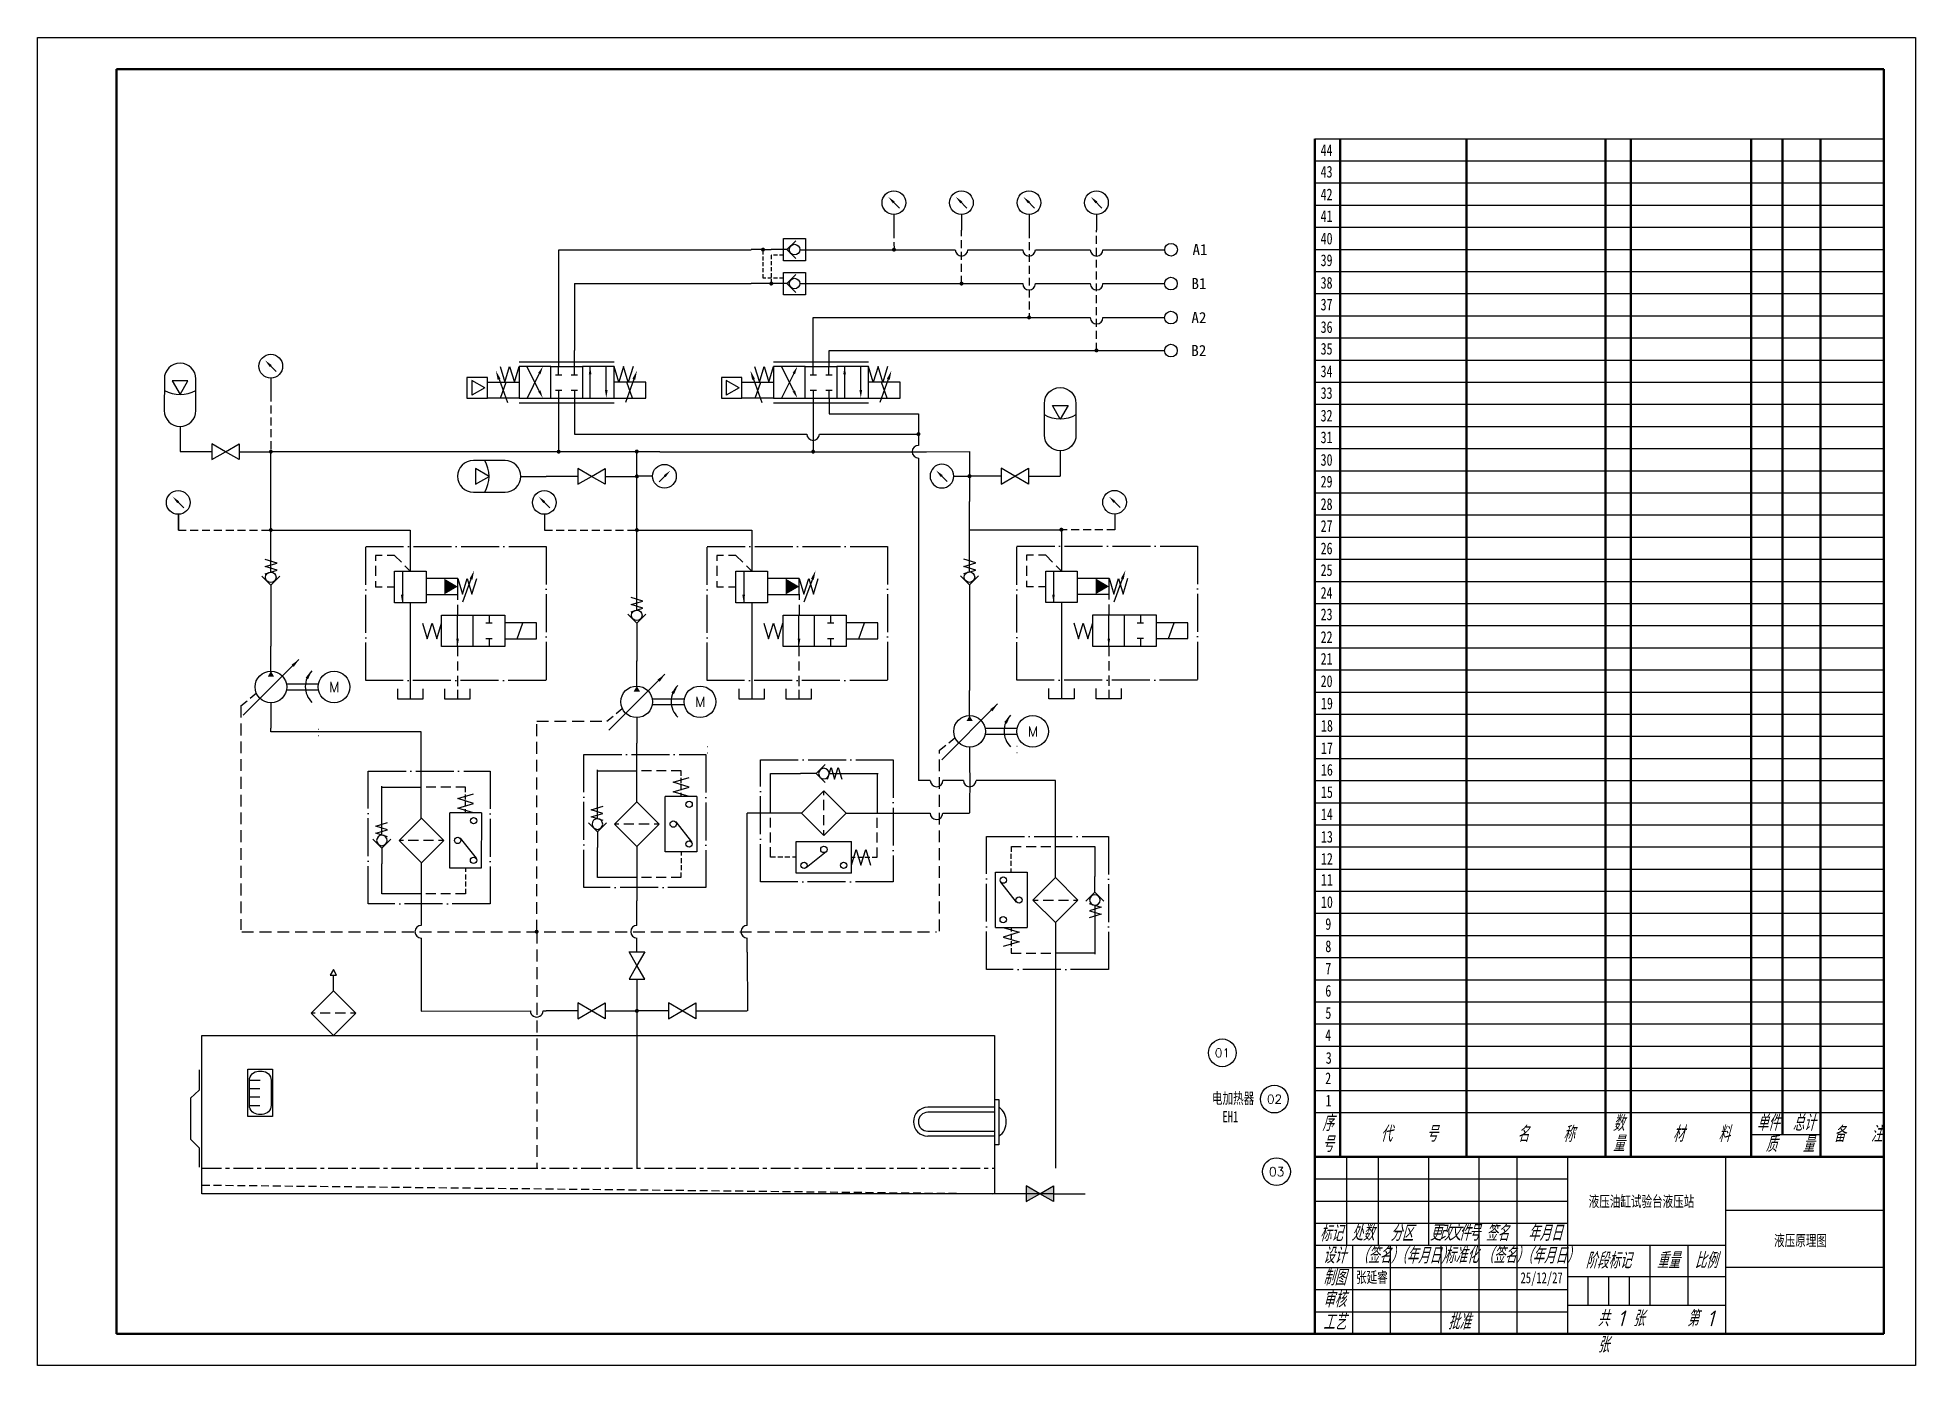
# Model space of a CAD drawing. Extents: x 245 to 8263, y -367 to 526.
# Drawn here: x 2641 to 3235, y 73 to 493 of the extents above; entities that cross this region are included whole.
import ezdxf
from ezdxf.enums import TextEntityAlignment as Align

# ---------------------------------------------------------------- set-up
doc = ezdxf.new("R2010")
doc.units = 0
doc.header["$LTSCALE"] = 5
doc.header["$MEASUREMENT"] = 0
for name, pattern in [('ACAD_ISO04W100', [30, 24, -3, 0, -3]), ('CENTER', [2, 1.25, -0.25, 0.25, -0.25]), ('HIDDEN', [0.375, 0.25, -0.125])]:
    doc.linetypes.add(name, pattern=pattern)
doc.layers.get('0').update_dxf_attribs({"linetype": 'CONTINUOUS'})
for name, color, linetype in [('11', 1, 'CONTINUOUS'), ('12', 2, 'CONTINUOUS'), ('16', 6, 'CONTINUOUS'), ('2细线层', 4, 'CONTINUOUS')]:
    doc.layers.add(name, color=color, linetype=linetype)
for name, color, linetype, lineweight in [('L7', 4, 'CONTINUOUS', 25), ('标注层', 7, 'CONTINUOUS', 25), ('符号 (ISO)', 7, 'CONTINUOUS', 25), ('粗实线', 7, 'CONTINUOUS', 50), ('细实线', 7, 'CONTINUOUS', 25)]:
    doc.layers.add(name, color=color, linetype=linetype, lineweight=lineweight)
doc.styles.add('GB 3.5', font='simfang.ttf', dxfattribs={"width": 0.7, "height": 3.5})
doc.styles.add('GB（5.0）', font='仿宋_GB2312.ttf', dxfattribs={"width": 0.75})
doc.styles.add('HZ', font='txt', dxfattribs={"bigfont": 'hztxt'})
doc.styles.get("Standard").update_dxf_attribs({"font": '仿宋_GB2312.ttf', "height": 3.5})
doc.styles.add('样式 1', font='gbeitc.shx', dxfattribs={"height": 18, "bigfont": 'gbcbig.shx'})

msp = doc.modelspace()

# ---------------------------------------------------------------- texts
at = {"layer": '11', "char_height": 3.5, "attachment_point": 1}
for s, insert in [('A1', (3006.5825, 427.6)), ('{\\fFangSong_GB2312|b1|i0|c134|p49;B1}', (3006.24, 416.874)), ('A2', (3006.24, 406.1075)), ('B2', (3006.1938, 395.6855))]:
    msp.add_mtext_dynamic_manual_height_columns(s, width=10.435463, gutter_width=17.5, heights=[0], dxfattribs=dict(at, insert=insert))
at = {"layer": '11', "char_height": 3.5, "width": 50, "attachment_point": 1, "style": 'GB 3.5'}
for s, insert in [('电加热器\\P  EH1', (3012.7414, 159.1893)), ('液压油缸试验台液压站', (3131.9031, 126.5446)), ('液压原理图', (3190.5536, 114.1982)), ('张延睿', (3058.3212, 102.5623)), ('25/12/27', (3110.3469, 102.3964))]:
    msp.add_mtext(s, dxfattribs=dict(at, insert=insert))
at = {"layer": '16', "style": 'HZ'}
for s, p in [('01', (3016.0508, 171.7803)), ('02', (3032.527, 157.143)), ('03', (3033.2012, 134.1957))]:
    msp.add_text(s, height=2.80675, dxfattribs=at).set_placement(p, align=Align.MIDDLE)
at = {"layer": '符号 (ISO)', "char_height": 3.7, "attachment_point": 7, "style": 'GB（5.0）'}
for s, insert in [('44', (3047.1058, 455.4421)), ('42', (3047.1058, 441.4421)), ('41', (3047.1058, 434.5737)), ('40', (3047.1058, 427.4421)), ('39', (3047.1058, 420.5737)), ('38', (3047.1058, 413.4421)), ('37', (3047.1058, 406.5737)), ('36', (3047.1058, 399.4421)), ('35', (3047.1058, 392.5737)), ('34', (3047.1058, 385.4421)), ('33', (3047.1058, 378.5737)), ('32', (3047.1058, 371.4421)), ('31', (3047.1058, 364.5737)), ('30', (3047.1058, 357.4421)), ('29', (3047.1058, 350.5737)), ('28', (3047.1058, 343.4421)), ('27', (3047.1058, 336.5737)), ('26', (3047.1058, 329.4421)), ('24', (3047.1058, 315.4421)), ('23', (3047.1058, 308.5737)), ('22', (3047.1058, 301.4421)), ('21', (3047.1058, 294.5737)), ('20', (3047.1058, 287.4421)), ('19', (3047.2123, 280.3987)), ('18', (3047.2123, 273.3552)), ('17', (3047.2123, 266.3118)), ('16', (3047.2123, 259.4007)), ('15', (3047.2123, 252.3573)), ('14', (3047.2123, 245.4019)), ('13', (3047.2123, 238.2224)), ('12', (3047.2123, 231.315)), ('11', (3047.2123, 224.7087)), ('10', (3047.2123, 217.5772)), ('9', (3048.5928, 210.6323)), ('8', (3048.5928, 203.5888)), ('7', (3048.5928, 196.5894)), ('6', (3048.5928, 189.5019)), ('5', (3048.6105, 182.5025)), ('4', (3048.5395, 175.5031)), ('3', (3048.7349, 168.2841)), ('2', (3048.5572, 161.8875)), ('1', (3048.6638, 154.8441))]:
    msp.add_mtext(s, dxfattribs=dict(at, insert=insert))
for s, insert, width in [('43', (3047.1058, 448.5737), 3.303571), ('25', (3047.1058, 322.5737), 2.479487)]:
    msp.add_mtext(s, dxfattribs=dict(at, insert=insert, width=width))
at = {"layer": '细实线', "char_height": 5, "attachment_point": 1, "style": '样式 1'}
for s, insert, width in [('序', (3047.5753, 152.0702), 25), ('代    号', (3066.0721, 148.6885), 25), ('名    称', (3109.3133, 148.5782), 25), ('数', (3139.5621, 152.0376), 25), ('材    料', (3158.4756, 148.6334), 25), ('单件', (3185.0293, 152.1544), 25), ('总计', (3196.3702, 152.1544), 25), ('备   注', (3209.3894, 148.5958), 25), ('号', (3047.5753, 145.4374), 25), ('量', (3139.5621, 145.6219), 25), ('质   量', (3187.8489, 145.4247), 25), ('标记', (3046.8171, 117.2173), 25), ('处数', (3056.8171, 117.3331), 25), ('分区', (3069.1537, 117.2559), 25), ('{\\T0.85;更改文件号}', (3081.6569, 117.3717), 25), ('签名', (3099.3557, 117.2945), 25), ('年月日 ', (3112.7028, 117.2945), 25), ('设计', (3047.8839, 110.2173), 25), ('（签名）', (3058.4497, 110.2641), 25), ('（年月日）', (3070.6455, 110.1426), 25), ('标准化', (3086.1233, 110.2559), 25), ('（签名）', (3098.0976, 110.2641), 25), ('（年月日）', (3110.4694, 110.1426), 25), ('阶段标记', (3130.8961, 108.5886), 25), ('重量', (3153.4263, 108.6374), 25), ('比例', (3165.4263, 108.6374), 25), ('制图', (3047.8839, 103.2173), 25), ('审核', (3047.8839, 96.2945), 25), ('工艺', (3047.8839, 89.1401), 25), ('批准', (3087.3557, 89.2559), 25), ('共 1 张     第 1 张', (3134.7266, 90.3044), 38.957612)]:
    msp.add_mtext(s, dxfattribs=dict(at, insert=insert, width=width))

# ---------------------------------------------------------------- blocks, each defined once
blk = doc.blocks.new('电动机')
at = {"layer": '11'}
blk.add_circle((0.01, -0.08), 5, dxfattribs=at)
at = {"layer": '11', "style": 'HZ'}
blk.add_text('M', height=3.2, dxfattribs=at).set_placement((0.07, -0.1), align=Align.MIDDLE)
blk = doc.blocks.new('单向变量液压泵')
at = {"layer": '11'}
for p, q in [((-0.06, 17.98), (-0.06, 25.98)), ((8.8, 21.77), (-8.88, 4.09)), ((4.81, 14.06), (14.9, 14.06)), ((14.9, 12.06), (4.83, 12.06)), ((-0.06, 8.01), (-0.06, 0.01))]:
    blk.add_line(p, q, dxfattribs=at)
blk.add_circle((-0.08, 13.06), 5, dxfattribs=at)
blk.add_arc((17.85, 13.18), 7.03, 134.69287, 225.36484, dxfattribs=at)
at = {"layer": '12'}
for points in [[(-0.06, 18.05), (-1.06, 16.32), (0.94, 16.32)], [(6.48, 20.1), (7.15, 19.41), (8.86, 21.79)], [(10.89, 16.02), (11.7, 15.49), (12.87, 18.17)]]:
    blk.add_solid(points, dxfattribs=at)
blk = doc.blocks.new('单向阀（简易符号）带弹簧')
at = {"layer": '11'}
for p, q in [((1.92, 11.94), (-1.83, 13.07)), ((-1.81, 10.82), (1.92, 11.94)), ((-0.03, 9.18), (-0.03, 14.18)), ((-2.88, 7.8), (-0.05, 4.97)), ((-1.83, 8.58), (1.92, 9.69)), ((1.92, 9.69), (-1.81, 10.82)), ((-0.05, 4.97), (2.78, 7.8)), ((-0.05, 4.98), (-0.05, -0.02))]:
    blk.add_line(p, q, dxfattribs=at)
blk.add_circle((-0.05, 7.44), 1.67, dxfattribs=at)
blk = doc.blocks.new('压力表')
at = {"layer": '11'}
for p, q in [((-0.75, 9.49), (1.71, 7.03)), ((-0.02, 4.97), (-0.02, -0.03))]:
    blk.add_line(p, q, dxfattribs=at)
blk.add_circle((-0.04, 8.72), 3.75, dxfattribs=at)
at = {"layer": '12'}
blk.add_solid([(-0.34, 8.49), (0.25, 9.08), (-1.83, 10.56)], dxfattribs=at)
blk = doc.blocks.new('5171', base_point=(201.3, 88.5))
at = {"layer": '11'}
for p, q in [((201.38, 88.43), (201.38, 93.43)), ((213.38, 93.43), (213.38, 88.43)), ((213.38, 88.43), (201.38, 88.43))]:
    blk.add_line(p, q, dxfattribs=at)
blk = doc.blocks.new('先导式电磁溢流阀')
at = {"layer": '11'}
for p, q in [((14.07, 5.12), (14.07, -7.91)), ((9.07, -7.91), (19.07, -7.91)), ((9.07, -17.91), (9.07, -7.91)), ((11.58, -7.87), (11.58, -17.89)), ((19.07, -7.91), (19.07, -17.91)), ((29.11, -10.25), (19.13, -10.25)), ((29.11, -10.21), (30.59, -15.21)), ((29.11, -15.25), (29.11, -10.25)), ((30.59, -15.21), (32.1, -10.22)), ((33.27, -10.43), (30.6, -17.74)), ((32.1, -10.22), (33.6, -15.21)), ((33.6, -15.21), (35.1, -10.21)), ((19.11, -15.25), (29.11, -15.25)), ((19.07, -17.91), (9.07, -17.91)), ((14.07, -17.91), (14.07, -48.31)), ((23.99, -31.77), (23.99, -21.77)), ((23.99, -21.77), (43.99, -21.77)), ((29.01, -31.77), (29.01, -21.76)), ((33.99, -31.74), (33.99, -21.74)), ((39.02, -21.78), (39.02, -24.26)), ((43.99, -21.77), (43.99, -31.77)), ((17.96, -24.33), (19.44, -29.33)), ((19.44, -29.33), (20.95, -24.35)), ((20.95, -24.35), (22.45, -29.33)), ((22.45, -29.33), (23.95, -24.33)), ((38.02, -24.26), (40.02, -24.26)), ((40.02, -29.26), (38.02, -29.26)), ((39.02, -29.26), (39.02, -31.78)), ((53.98, -24.28), (43.98, -24.28)), ((43.98, -29.28), (53.98, -29.28)), ((47.91, -29.28), (49.73, -24.28)), ((53.98, -29.28), (53.98, -24.28)), ((33.99, -31.77), (23.99, -31.77)), ((43.99, -31.77), (33.99, -31.77))]:
    blk.add_line(p, q, dxfattribs=at)
at = {"layer": '12'}
for p, q in [((3.04, -2.9), (3.04, -4.62)), ((5.16, -2.93), (3.04, -2.93)), ((9.07, -2.93), (6.76, -2.93)), ((11.26, -5.09), (9.08, -2.91)), ((3.04, -6.22), (3.04, -9.42)), ((3.04, -11.02), (3.04, -12.92)), ((14.09, -7.91), (12.39, -6.22)), ((5.16, -12.91), (3.04, -12.91)), ((9.07, -12.91), (6.76, -12.91)), ((29.04, -15.19), (29.04, -16.91)), ((29.04, -18.51), (29.04, -21.71)), ((29.02, -31.53), (29.02, -34.82)), ((29.02, -36.42), (29.02, -39.36)), ((29.02, -40.97), (29.02, -44.26)), ((29.02, -45.46), (29.02, -48.4))]:
    blk.add_line(p, q, dxfattribs=at)
at = {"layer": '12', "linetype": 'ACAD_ISO04W100', "ltscale": 0.1}
blk.add_lwpolyline([(-0.03, -0.06), (57.08, -0.06), (57.08, -42.45), (-0.03, -42.45)], close=True, dxfattribs=at)
at = {"layer": '12'}
for points in [[(24.83, -15.24), (29.1, -12.77), (24.83, -10.26)], [(32.84, -10.27), (33.74, -10.59), (34.27, -7.72)], [(11.12, -15.37), (11.96, -15.37), (11.54, -17.89)], [(29.45, -29.26), (28.61, -29.26), (29.03, -31.78)]]:
    blk.add_solid(points, dxfattribs=at)
at = {"layer": '11', "xscale": 0.66, "yscale": 0.66, "zscale": 0.66}
for p in [(10.05, -48.32), (24.94, -48.32)]:
    blk.add_blockref('5171', p, dxfattribs=at)
blk = doc.blocks.new('过滤器')
at = {"layer": '11'}
for p, q in [((10.08, 0.04), (17.15, 7.11)), ((17.15, 7.11), (24.22, 0.04)), ((17.15, -7.04), (10.08, 0.04)), ((24.22, 0.04), (17.15, -7.04)), ((10.09, -0.01), (0.09, -0.01)), ((24.24, -0.01), (34.24, -0.01))]:
    blk.add_line(p, q, dxfattribs=at)
at = {"layer": '12'}
for p, q in [((17.15, 7.11), (17.15, 5.44)), ((17.15, 3.85), (17.15, 0.65)), ((17.15, -0.95), (17.15, -4.15)), ((17.15, -5.69), (17.15, -7.03))]:
    blk.add_line(p, q, dxfattribs=at)
blk = doc.blocks.new('5236', base_point=(344.92, 42.98))
at = {"layer": '11'}
for p, q in [((342.02, 47.87), (343.5, 42.87)), ((343.5, 42.87), (345, 47.86)), ((345, 47.86), (346.51, 42.87)), ((346.51, 42.87), (348.01, 47.87))]:
    blk.add_line(p, q, dxfattribs=at)
blk = doc.blocks.new('回油过滤器')
at = {"layer": '11'}
for p, q in [((0, -7.14), (0, 0)), ((0, -7.36), (12.47, -7.36)), ((12.47, -7.36), (12.47, -16.78)), ((-18.99, -32.95), (-18.97, -15.46)), ((-18.97, -15.46), (-8.97, -15.48)), ((-8.97, -15.48), (-8.99, -32.97)), ((-12.31, -24.92), (-17.34, -18.62)), ((-18.99, -32.95), (-8.99, -32.97)), ((12.48, -30.98), (12.47, -41.39)), ((12.47, -41.08), (0, -41.07)), ((0, -41.3), (0, -49.85))]:
    blk.add_line(p, q, dxfattribs=at)
for centre in [(-16.52, -17.96), (-11.52, -24.23), (-16.54, -30.48)]:
    blk.add_circle(centre, 1, dxfattribs=at)
at = {"layer": '12', "linetype": 'HIDDEN', "ltscale": 2.5}
for p, q in [((-13.98, -11.21), (-13.98, -9.61)), ((-13.97, -7.37), (0, -7.36)), ((-14, -34.96), (-14.01, -36.56)), ((-14, -32.99), (-14, -34.16)), ((-14.01, -37.21), (-14.01, -38.81)), ((-14.01, -39.47), (-14.01, -41.07)), ((-14.01, -41.05), (0, -41.07))]:
    blk.add_line(p, q, dxfattribs=at)
at = {"layer": '12'}
for p, q in [((-13.98, -13.47), (-13.98, -11.87)), ((-13.97, -8.96), (-13.97, -7.36)), ((-13.98, -15.44), (-13.98, -14.27))]:
    blk.add_line(p, q, dxfattribs=at)
at = {"layer": '12', "linetype": 'ACAD_ISO04W100', "ltscale": 0.1}
blk.add_lwpolyline([(-21.8, -4.13), (16.79, -4.13), (16.79, -46.19), (-21.8, -46.19)], close=True, dxfattribs=at)
at = {"layer": '11', "rotation": 90}
blk.add_blockref('过滤器', (-0.01, -41.39), dxfattribs=at)
at = {"layer": '11', "xscale": -1}
for name, p, rotation in [('单向阀（简易符号）带弹簧', (12.52, -16.8), 180), ('5236', (-11.64, -35.88), 89.93440482208143)]:
    blk.add_blockref(name, p, dxfattribs=dict(at, rotation=rotation))
blk = doc.blocks.new('圆点')
at = {"layer": '12', "const_width": 0.625}
blk.add_lwpolyline([(-0.35, 0.06, 1), (0.28, 0.06, 1)], format="xyb", close=True, dxfattribs=at)
blk = doc.blocks.new('E型')
at = {"layer": '11'}
for p, q in [((1.5, 7.43), (3.5, 7.43)), ((2.49, 7.43), (2.49, 9.94)), ((6.5, 7.43), (8.5, 7.43)), ((7.49, 7.43), (7.49, 9.94)), ((1.5, 2.54), (3.5, 2.54)), ((2.49, 2.54), (2.49, 0.02)), ((6.5, 2.54), (8.5, 2.54)), ((7.49, 2.54), (7.49, 0.02))]:
    blk.add_line(p, q, dxfattribs=at)
blk = doc.blocks.new('5221', base_point=(319.6, 303.8))
at = {"layer": '11'}
blk.add_line((318.28, 300.92), (315.62, 293.63), dxfattribs=at)
at = {"layer": '12'}
blk.add_solid([(317.83, 301.09), (318.73, 300.76), (319.26, 303.63)], dxfattribs=at)
blk = doc.blocks.new('FHYA10', base_point=(659.66, 112.03))
at = {"layer": '11'}
for p, q in [((653.65, 112.02), (655.13, 107.02)), ((655.13, 107.02), (656.64, 112)), ((656.64, 112), (658.14, 107.02)), ((658.14, 107.02), (659.64, 112.02))]:
    blk.add_line(p, q, dxfattribs=at)
blk = doc.blocks.new('FHYA13', base_point=(778.42, 446.4))
at = {"layer": '11'}
for p, q in [((768.41, 451.41), (778.41, 451.41)), ((768.41, 446.41), (768.41, 451.41)), ((778.41, 446.41), (768.41, 446.41)), ((772.54, 446.41), (774.36, 451.41))]:
    blk.add_line(p, q, dxfattribs=at)
blk = doc.blocks.new('电磁换向阀')
at = {"layer": '11'}
for p, q in [((-2.49, 10.03), (-2.49, 15.03)), ((2.49, 10.03), (2.49, 15.03)), ((-25.04, 6.49), (-31.54, 6.49)), ((-31.54, 6.49), (-31.54, -0.01)), ((-25.04, -0.01), (-25.04, 6.49)), ((-15.07, 11.48), (14.98, 11.48)), ((-15.04, 9.99), (-15.04, -0.01)), ((-5.04, 9.99), (-15.04, 9.99)), ((-8.68, 2.28), (-12.59, 10.04)), ((-8.65, 7.76), (-12.54, 0.02)), ((-5.04, -0.01), (-5.04, 9.99)), ((-5, 9.99), (5, 9.99)), ((15, 10), (5, 10)), ((5, 10), (5, 0)), ((7.46, 0.06), (7.46, 10.04)), ((12.54, 2.54), (12.54, 10.01)), ((15, 0), (15, 10)), ((-30, 5.59), (-30, 0.9)), ((-25.93, 3.24), (-30, 5.59)), ((-25.93, 3.24), (-30, 0.9)), ((-5, 0), (5, 0)), ((-31.54, -0.01), (-25.04, -0.01)), ((-15.07, -1.52), (14.98, -1.52)), ((-15.04, -0.01), (-5.04, -0.01)), ((-2.53, -0.01), (-2.53, -5.01)), ((2.49, -0.01), (2.49, -5.01)), ((5, 0), (15, 0))]:
    blk.add_line(p, q, dxfattribs=at)
at = {"layer": '12'}
for points in [[(-9.02, 7.95), (-8.27, 7.57), (-7.52, 10.01)], [(7, 7.52), (7.84, 7.52), (7.42, 10.04)], [(-8.3, 2.47), (-9.05, 2.09), (-7.54, 0.03)], [(12.96, 2.54), (12.12, 2.54), (12.54, 0.02)]]:
    blk.add_solid(points, dxfattribs=at)
at = {"layer": '11', "xscale": -1}
blk.add_blockref('5221', (-22.71, 8.83), dxfattribs=at)
at = {"layer": '11'}
blk.add_blockref('5221', (22.57, 8.83), dxfattribs=at)
at = {"layer": '16'}
for name, p in [('FHYA10', (-15.02, 10.02)), ('FHYA13', (-15.03, -0.02))]:
    blk.add_blockref(name, p, dxfattribs=at)
at = {"layer": '16', "xscale": -1}
for name, p in [('FHYA10', (14.98, 10.02)), ('FHYA13', (14.99, -0.02))]:
    blk.add_blockref(name, p, dxfattribs=at)
blk = doc.blocks.new('5172', base_point=(208.32, 41.13))
at = {"layer": '11'}
for p, q in [((213.14, 46.67), (203.14, 46.67)), ((203.14, 36.67), (213.14, 36.67))]:
    blk.add_line(p, q, dxfattribs=at)
for centre, start, end in [((203.14, 41.67), 90, 270), ((213.14, 41.67), 270, 90)]:
    blk.add_arc(centre, 5, start, end, dxfattribs=at)
blk = doc.blocks.new('FHYF27')
at = {"layer": '11'}
blk.add_line((-0.03, 8.01), (-0.03, 0.01), dxfattribs=at)
blk.add_lwpolyline([(2.49, 22.4), (-2.51, 22.4), (-0.01, 18.07)], close=True, dxfattribs=at)
blk.add_arc((0.01, 28.12), 10.05, 240.16091, 299.83909, dxfattribs=at)
at = {"layer": '11', "rotation": 90}
blk.add_blockref('5172', (0.55, 18.19), dxfattribs=at)
blk = doc.blocks.new('截止阀')
at = {"layer": '11'}
for p, q in [((10.02, 0.01), (0.02, 0.01)), ((14.37, 0.01), (10.04, 2.51)), ((10.04, 2.51), (10.04, -2.49)), ((10.04, -2.49), (14.37, 0.01)), ((14.36, 0.01), (18.69, 2.51)), ((18.69, -2.49), (14.36, 0.01)), ((18.69, 2.51), (18.69, -2.49)), ((18.71, 0.01), (28.71, 0.01))]:
    blk.add_line(p, q, dxfattribs=at)
blk = doc.blocks.new('双向液压锁')
at = {"layer": '11'}
for p, q in [((3.72, 0), (0, 0)), ((3.72, 0), (6.24, 0)), ((11.24, 0), (6.24, 0)), ((10.2, -0.02), (10.18, 3.48)), ((10.18, 3.48), (17.18, 3.48)), ((14.07, 2.83), (11.24, 0)), ((11.24, 0), (14.07, -2.83)), ((17.18, 3.48), (17.18, -3.52)), ((10.18, -3.52), (10.15, -0.02)), ((17.18, -3.52), (10.18, -3.52)), ((15.45, -0.01), (20.45, -0.01)), ((11.24, -10.74), (0.01, -10.74)), ((10.18, -14.26), (10.15, -10.76)), ((10.2, -10.76), (10.18, -7.26)), ((10.18, -7.26), (17.18, -7.26)), ((14.07, -7.91), (11.24, -10.74)), ((11.24, -10.74), (14.07, -13.57)), ((15.45, -10.75), (20.45, -10.75)), ((17.18, -7.26), (17.18, -14.26)), ((17.18, -14.26), (10.18, -14.26))]:
    blk.add_line(p, q, dxfattribs=at)
for centre in [(13.7, 0.01), (13.7, -10.73)]:
    blk.add_circle(centre, 1.67, dxfattribs=at)
at = {"layer": '12', "linetype": 'HIDDEN'}
for p, q in [((3.72, -9.01), (3.72, 0)), ((10.17, -1.77), (6.33, -1.79)), ((6.33, -1.79), (6.33, -10.74)), ((10.19, -9.01), (3.72, -9.01))]:
    blk.add_line(p, q, dxfattribs=at)
blk = doc.blocks.new('空气滤清器')
at = {"layer": '11'}
for p, q in [((-1, 19.09), (1.01, 19.09)), ((0.01, 20.82), (-0.99, 19.09)), ((1.01, 19.09), (0.01, 20.82)), ((0.01, 14.09), (0.01, 19.09)), ((-7.07, 7.07), (0, 14.14)), ((0, 14.14), (7.07, 7.07)), ((0, 0), (-7.07, 7.07)), ((7.07, 7.07), (0, 0))]:
    blk.add_line(p, q, dxfattribs=at)
at = {"layer": '12'}
for p, q in [((-5.73, 7.07), (-7.07, 7.07)), ((-0.99, 7.07), (-4.19, 7.07)), ((3.81, 7.07), (0.61, 7.07)), ((7.07, 7.07), (5.4, 7.07))]:
    blk.add_line(p, q, dxfattribs=at)
blk = doc.blocks.new('电液位计')
at = {"layer": '11'}
for p, q in [((0.48, -3.51), (3.89, -3.51)), ((0.48, -6.15), (3.8, -6.15)), ((0.48, -8.8), (3.8, -8.8)), ((0.48, -11.44), (3.8, -11.44))]:
    blk.add_line(p, q, dxfattribs=at)
blk.add_lwpolyline([(0, 0), (7.78, 0), (7.78, -14.95), (0, -14.95)], close=True, dxfattribs=at)
blk.add_lwpolyline([(3.33, -0.66), (4.45, -0.66, -0.414214), (7.3, -3.51), (7.3, -11.44, -0.414214), (4.45, -14.29), (3.33, -14.29, -0.414214), (0.48, -11.44), (0.48, -3.51, -0.414214)], format="xyb", close=True, dxfattribs=at)
blk = doc.blocks.new('油箱')
at = {"layer": '11'}
h = blk.add_hatch(color=256, dxfattribs=at)
h.dxf.hatch_style = 1
h.paths.add_polyline_path([(260.73, -47.57), (260.73, -52.57), (265.06, -50.07), (265.06, -50.07)])
h.paths.add_polyline_path([(265.06, -50.07), (265.06, -50.07), (269.39, -52.57), (269.39, -47.57)])
at = {"layer": '12', "linetype": 'HIDDEN', "ltscale": 2}
blk.add_line((0, -47.31), (250.71, -50.07), dxfattribs=at)
at = {"layer": 'L7'}
for p, q in [((0, 0), (250.71, 0)), ((0, -50.07), (0, 0)), ((250.71, 0), (250.71, -50.07)), ((-0.83, -10.83), (-0.83, -17.27)), ((-0.83, -17.27), (-3.59, -19.82)), ((-3.59, -19.82), (-3.59, -32.78)), ((250.71, -22.73), (229.65, -22.73)), ((250.71, -20.22), (252.17, -20.22)), ((252.17, -20.22), (252.17, -34.58)), ((250.71, -24.29), (229.65, -24.29)), ((-3.59, -32.78), (-0.83, -35.54)), ((-0.83, -35.54), (-0.83, -41.66)), ((229.65, -30.28), (250.71, -30.28)), ((250.71, -31.85), (229.65, -31.85)), ((252.17, -34.58), (250.71, -34.58)), ((269.39, -50.07), (0, -50.07))]:
    blk.add_line(p, q, dxfattribs=at)
at = {"layer": 'L7', "linetype": 'CENTER'}
blk.add_line((0, -42.01), (250.71, -42.01), dxfattribs=at)
at = {"layer": 'L7'}
for centre, radius, start, end in [((229.65, -27.29), 4.56, 90, 270), ((248.72, -27.29), 5.76, 306.86192, 53.13808), ((229.65, -27.29), 2.99, 90, 270)]:
    blk.add_arc(centre, radius, start, end, dxfattribs=at)
at = {"layer": '11'}
for name, p in [('空气滤清器', (41.62, 0)), ('电液位计', (14.61, -10.67)), ('截止阀', (250.69, -50.08))]:
    blk.add_blockref(name, p, dxfattribs=at)

# ---------------------------------------------------------------- linework, layer by layer
msp.add_line((3065.7091, 138.9604), (3085.6962, 138.9604))
at = {"layer": '11', "linetype": 'HIDDEN', "ltscale": 2}
for p, q in [((2912.1518, 431.9477), (2912.1672, 425.8263)), ((2933.5191, 415.1003), (2933.5191, 431.9766)), ((2954.8772, 431.9477), (2954.8926, 404.3337)), ((2976.2445, 393.9118), (2976.2445, 431.9766)), ((2715.0595, 380.2563), (2715.0595, 361.8719)), ((2685.8017, 337.1548), (2715.0441, 337.1548)), ((2801.5918, 337.1548), (2830.8342, 337.1548)), ((2981.9841, 337.2108), (2965.1463, 337.2108))]:
    msp.add_line(p, q, dxfattribs=at)
at = {"layer": '11'}
for p, q in [((2806.1277, 425.8263), (2867.0171, 425.8263)), ((2806.1277, 393.9118), (2806.1277, 425.8263)), ((2887.4631, 425.8263), (2931.5191, 425.8263)), ((2935.5191, 425.8263), (2952.8806, 425.8263)), ((2956.8806, 425.8263), (2974.2445, 425.8263)), ((2978.2445, 425.8263), (2986.1799, 425.8263)), ((2986.1799, 425.8263), (2997.8047, 425.8263)), ((2811.1094, 415.1003), (2867.026, 415.1003)), ((2811.1094, 415.1003), (2811.1094, 393.9118)), ((2887.4631, 415.1003), (2952.8866, 415.1003)), ((2956.8866, 415.1003), (2974.2445, 415.1003)), ((2978.2445, 415.1003), (2981.7505, 415.1003)), ((2981.7505, 415.1003), (2990.0983, 415.1003)), ((2990.0983, 415.1003), (2997.7768, 415.1003)), ((2886.6308, 393.9944), (2886.6308, 404.3337)), ((2886.6308, 404.3337), (2974.2445, 404.3337)), ((2978.2445, 404.3337), (2980.2173, 404.3337)), ((2980.2173, 404.3337), (2993.3351, 404.3337)), ((2993.3351, 404.3337), (2997.7768, 404.3337)), ((2886.6308, 393.9118), (2886.6308, 394.8961)), ((2891.6125, 393.9118), (2979.8766, 393.9118)), ((2979.8766, 393.9118), (2991.6315, 393.9118)), ((2991.6315, 393.9118), (2997.7768, 393.9118)), ((2806.0882, 373.8694), (2806.0882, 361.9301)), ((2811.1094, 373.8694), (2811.1094, 367.4987)), ((2886.5913, 373.8694), (2886.5913, 361.9301)), ((2891.6125, 373.8694), (2919.8933, 373.8694)), ((2919.8933, 373.8694), (2919.9052, 367.4987)), ((2811.0976, 367.4987), (2839.8666, 367.4987)), ((2839.8666, 367.4987), (2884.5913, 367.4987)), ((2888.5913, 367.4987), (2891.6007, 367.4987)), ((2891.6007, 367.4987), (2919.8933, 367.4987)), ((2919.9052, 367.4987), (2919.9052, 363.9301)), ((2715.0441, 337.1548), (2715.0441, 361.9301)), ((2838.0441, 361.9301), (2715.0441, 361.9301)), ((2720.0653, 361.9301), (2720.0653, 361.9301)), ((2830.8342, 346.3115), (2830.8342, 361.9301)), ((2838.0441, 361.9301), (2922.4621, 361.9301)), ((2919.9052, 359.9301), (2919.9052, 257.9629)), ((2922.4621, 361.9301), (2936.0442, 361.9861)), ((2936.0442, 361.9861), (2936.0442, 346.1455)), ((2830.8342, 337.1548), (2830.8342, 346.3115)), ((2936.0442, 337.2108), (2936.0442, 346.1455)), ((2685.8017, 342.0309), (2685.8017, 337.1548)), ((2801.5918, 342.0309), (2801.5918, 337.1548)), ((2715.0441, 328.9404), (2715.0441, 337.1548)), ((2715.0441, 337.1548), (2759.1462, 337.1548)), ((2830.8111, 316.9136), (2830.8342, 337.1548)), ((2830.8342, 337.1548), (2867.1462, 337.1548)), ((2936.0442, 328.9964), (2936.0442, 337.2108)), ((2936.0442, 337.2108), (2965.1463, 337.2108)), ((2715.0784, 314.7601), (2715.0784, 300.442)), ((2936.0324, 314.7941), (2936.0785, 286.3784)), ((2830.7992, 302.7113), (2830.8141, 295.7284)), ((2715.0784, 273.3045), (2715.0784, 274.4658)), ((2762.6483, 273.3045), (2715.0784, 273.3045)), ((2730.0404, 274.2054), (2730.1414, 274.2054)), ((2762.6483, 264.5964), (2762.6483, 273.3045)), ((2730.0404, 272.2054), (2730.1414, 272.2054)), ((2853.0404, 268.6873), (2853.1414, 268.6873)), ((2951.0405, 268.7433), (2951.1415, 268.7433)), ((2853.0404, 266.6873), (2853.1414, 266.6873)), ((2951.0405, 266.7433), (2951.1415, 266.7433)), ((2923.6242, 257.9629), (2919.9052, 257.9629)), ((2934.1265, 257.9629), (2927.6242, 257.9629)), ((2936.1379, 260.4022), (2936.0785, 247.6931)), ((2963.2495, 257.9629), (2938.1265, 257.9629)), ((2963.2495, 244.374), (2963.2495, 257.9629)), ((2865.7594, 212.1098), (2865.7594, 247.6424)), ((2915.6102, 247.6424), (2923.5759, 247.6052)), ((2927.5758, 247.5866), (2936.0779, 247.5469)), ((2830.8686, 213.7663), (2830.8141, 219.9142)), ((2762.6483, 214.7455), (2762.6483, 212.1098)), ((2762.6483, 208.1098), (2762.6483, 185.0064)), ((2830.8686, 212.1098), (2830.8686, 213.7663)), ((2830.8686, 203.7663), (2830.8686, 208.1098)), ((2865.7594, 203.6799), (2865.7594, 208.1098)), ((2830.8699, 199.4164), (2828.3699, 203.7466)), ((2828.3699, 203.7466), (2833.3699, 203.7466)), ((2833.3699, 203.7466), (2830.8699, 199.4164)), ((2865.7594, 203.6799), (2865.7909, 185.0787)), ((2830.8699, 199.418), (2828.3699, 195.0879)), ((2833.3699, 195.0879), (2830.8699, 199.418)), ((2828.3699, 195.0879), (2833.3699, 195.0879)), ((2830.8686, 195.0681), (2830.8686, 185.0681)), ((2963.2495, 194.5232), (2963.2495, 135.2918)), ((2762.6483, 185.0186), (2797.1411, 185.0711)), ((2801.1411, 185.0772), (2802.1185, 185.0787)), ((2830.8685, 185.0099), (2830.8685, 135.2918)), ((2859.5311, 185.0681), (2865.7594, 185.0787))]:
    msp.add_line(p, q, dxfattribs=at)
for centre in [(2999.8047, 425.8263), (2999.7768, 415.1003), (2999.7768, 404.3337), (2999.7768, 393.9118)]:
    msp.add_circle(centre, 2, dxfattribs=at)
for centre, start, end in [((2933.5191, 425.8263), 180, 0), ((2954.8806, 425.8263), 180, 0), ((2976.2445, 425.8263), 180, 0), ((2954.8866, 415.1003), 180, 360), ((2976.2445, 415.1003), 180, 0), ((2976.2445, 404.3337), 180, 0), ((2886.5913, 367.4987), 180, 0), ((2919.9052, 361.9301), 90, 270), ((2925.6242, 257.9629), 180, 0), ((2936.1265, 257.9629), 180, 0), ((2925.5759, 247.5959), 179.7326346, 359.7326346), ((2762.6483, 210.1098), 90, 270), ((2830.8686, 210.1098), 90, 270), ((2865.7594, 210.1098), 90, 270), ((2799.1411, 185.0741), 180.0871526, 0.0871526)]:
    msp.add_arc(centre, 2, start, end, dxfattribs=at)
at = {"layer": '12', "linetype": 'HIDDEN', "ltscale": 2}
for p, q in [((2705.6006, 281.5682), (2710.4768, 285.5604)), ((2821.3758, 276.7282), (2826.2519, 280.7203)), ((2926.6007, 267.5047), (2931.4769, 271.4968))]:
    msp.add_line(p, q, dxfattribs=at)
at = {"layer": '12', "linetype": 'HIDDEN', "ltscale": 3}
for p, q in [((2705.6006, 281.5682), (2705.6006, 210.7291)), ((2799.1411, 210.1098), (2799.1411, 276.7282)), ((2799.1411, 276.7282), (2821.3758, 276.7282)), ((2926.6007, 210.2501), (2926.6007, 267.5047)), ((2705.8669, 210.1098), (2925.6242, 210.1098)), ((2799.1411, 210.1098), (2799.1411, 135.2918))]:
    msp.add_line(p, q, dxfattribs=at)
at = {"layer": '16'}
for centre in [(3015.9987, 171.7941), (3032.475, 157.1569), (3033.1491, 134.2096)]:
    msp.add_circle(centre, 4.3855, dxfattribs=at)
at = {"layer": '2细线层', "color": 7}
msp.add_line((3045.2592, 460.9188), (3225.2592, 460.9188), dxfattribs=at)
at = {"layer": '标注层'}
for p, q in [((2641.2592, 492.9188), (3235.2592, 492.9188)), ((2641.2592, 72.9188), (2641.2592, 492.9188)), ((3235.2592, 492.9188), (3235.2592, 72.9188)), ((3235.2592, 72.9188), (2641.2592, 72.9188))]:
    msp.add_line(p, q, dxfattribs=at)
at = {"layer": '粗实线'}
for p, q in [((2666.2592, 482.9188), (3225.2592, 482.9188)), ((2666.2592, 82.9188), (2666.2592, 482.9188)), ((3225.2592, 482.9188), (3225.2592, 82.9188)), ((3045.2592, 264.9188), (3045.2592, 460.9188)), ((3053.2592, 264.9188), (3053.2592, 460.9188)), ((3093.2592, 138.9188), (3093.2592, 460.9188)), ((3137.2592, 138.9188), (3137.2592, 460.9188)), ((3145.2592, 138.9188), (3145.2592, 460.9188)), ((3183.2592, 138.9188), (3183.2592, 460.9188)), ((3193.2592, 152.9188), (3193.2592, 460.9188)), ((3205.2592, 138.9188), (3205.2592, 460.9188)), ((3045.2592, 138.9188), (3045.2592, 264.9188)), ((3053.2592, 138.9188), (3053.2592, 264.9188)), ((3225.2592, 138.9188), (3225.2592, 173.9188)), ((3045.2592, 82.9188), (3045.2592, 152.9188)), ((3193.2592, 152.9188), (3193.2592, 145.9188)), ((3045.2592, 138.9188), (3225.2592, 138.9188)), ((3045.2592, 138.9188), (3225.2592, 138.9188)), ((3225.2592, 138.9188), (3225.2592, 82.9188)), ((3225.2592, 82.9188), (2666.2592, 82.9188)), ((3045.2592, 82.9188), (3225.2592, 82.9188))]:
    msp.add_line(p, q, dxfattribs=at)
at = {"layer": '细实线'}
for p, q in [((3045.2592, 453.9188), (3225.2592, 453.9188)), ((3045.2592, 453.9188), (3225.2592, 453.9188)), ((3045.2592, 446.9188), (3225.2592, 446.9188)), ((3045.2592, 439.9188), (3225.2592, 439.9188)), ((3045.2592, 439.9188), (3225.2592, 439.9188)), ((3045.2592, 432.9188), (3225.2592, 432.9188)), ((3045.2592, 432.9188), (3225.2592, 432.9188)), ((3045.2592, 425.9188), (3225.2592, 425.9188)), ((3045.2592, 418.9188), (3225.2592, 418.9188)), ((3045.2592, 418.9188), (3225.2592, 418.9188)), ((3045.2592, 411.9188), (3225.2592, 411.9188)), ((3045.2592, 404.9188), (3225.2592, 404.9188)), ((3045.2592, 397.9188), (3225.2592, 397.9188)), ((3045.2592, 390.9188), (3225.2592, 390.9188)), ((3045.2592, 383.9188), (3225.2592, 383.9188)), ((3045.2592, 376.9188), (3225.2592, 376.9188)), ((3045.2592, 369.9188), (3225.2592, 369.9188)), ((3045.2592, 369.9188), (3225.2592, 369.9188)), ((3045.2592, 362.9188), (3225.2592, 362.9188)), ((3045.2592, 355.9188), (3225.2592, 355.9188)), ((3045.2592, 348.9188), (3225.2592, 348.9188)), ((3045.2592, 341.9188), (3225.2592, 341.9188)), ((3045.2592, 334.9188), (3225.2592, 334.9188)), ((3045.2592, 334.9188), (3225.2592, 334.9188)), ((3045.2592, 327.9188), (3225.2592, 327.9188)), ((3045.2592, 320.9188), (3225.2592, 320.9188)), ((3045.2592, 313.9188), (3225.2592, 313.9188)), ((3045.2592, 313.9188), (3225.2592, 313.9188)), ((3045.2592, 306.9188), (3225.2592, 306.9188)), ((3045.2592, 299.9188), (3225.2592, 299.9188)), ((3045.2592, 292.9188), (3225.2592, 292.9188)), ((3045.2592, 292.9188), (3225.2592, 292.9188)), ((3045.2592, 285.9188), (3225.2592, 285.9188)), ((3045.2592, 285.9188), (3225.2592, 285.9188)), ((3045.2592, 278.9188), (3225.2592, 278.9188)), ((3045.2592, 271.9188), (3225.2592, 271.9188)), ((3045.2592, 271.9188), (3225.2592, 271.9188)), ((3045.2592, 264.9188), (3225.2592, 264.9188)), ((3045.2592, 257.9188), (3225.2592, 257.9188)), ((3045.2592, 250.9188), (3225.2592, 250.9188)), ((3045.2592, 243.9188), (3225.2592, 243.9188)), ((3045.2592, 236.9188), (3225.2592, 236.9188)), ((3045.2592, 229.9188), (3225.2592, 229.9188)), ((3045.2592, 222.9188), (3225.2592, 222.9188)), ((3045.2592, 222.9188), (3225.2592, 222.9188)), ((3045.2592, 215.9188), (3225.2592, 215.9188)), ((3045.2592, 208.9188), (3225.2592, 208.9188)), ((3045.2592, 201.9188), (3225.2592, 201.9188)), ((3045.2592, 194.9188), (3225.2592, 194.9188)), ((3045.2592, 187.9188), (3225.2592, 187.9188)), ((3045.2592, 187.9188), (3225.2592, 187.9188)), ((3045.2592, 180.9188), (3225.2592, 180.9188)), ((3045.2592, 173.9188), (3225.2592, 173.9188)), ((3045.2592, 166.9188), (3225.2592, 166.9188)), ((3045.2592, 166.9188), (3225.2592, 166.9188)), ((3045.2592, 159.9188), (3225.2592, 159.9188)), ((3045.2592, 152.9188), (3225.2592, 152.9188)), ((3045.2592, 152.9188), (3225.2592, 152.9188)), ((3183.2592, 145.9188), (3205.2592, 145.9188)), ((3045.2592, 138.9188), (3225.2592, 138.9188)), ((3055.2592, 138.9188), (3055.2592, 110.9188)), ((3065.2592, 138.9188), (3065.2592, 110.9188)), ((3081.2592, 138.9188), (3081.2592, 110.9188)), ((3097.2592, 82.9188), (3097.2592, 138.9188)), ((3109.2592, 82.9188), (3109.2592, 138.9188)), ((3125.2592, 82.9188), (3125.2592, 138.9188)), ((3175.2592, 82.9188), (3175.2592, 138.9188)), ((3045.2592, 131.9188), (3125.2592, 131.9188)), ((3045.2592, 124.9188), (3125.2592, 124.9188)), ((3225.3588, 121.9138), (3175.3588, 121.9138)), ((3045.2592, 117.9188), (3125.2592, 117.9188)), ((3045.2592, 110.9188), (3175.2592, 110.9188)), ((3057.2592, 82.9188), (3057.2592, 110.9188)), ((3069.2592, 82.9188), (3069.2592, 110.9188)), ((3085.2592, 82.9188), (3085.2592, 110.9188)), ((3151.2592, 110.9188), (3151.2592, 91.9188)), ((3163.2592, 110.9188), (3163.2592, 91.9188)), ((3045.2592, 103.9188), (3125.2592, 103.9188)), ((3225.2592, 103.8956), (3175.2592, 103.8956)), ((3045.2592, 96.9188), (3125.2592, 96.9188)), ((3175.2592, 100.9188), (3125.2592, 100.9188)), ((3131.7592, 91.9188), (3131.7592, 100.9188)), ((3138.2592, 91.9188), (3138.2592, 100.9188)), ((3144.7592, 91.9188), (3144.7592, 100.9188)), ((3045.2592, 89.9188), (3125.2592, 89.9188)), ((3175.2592, 91.9188), (3125.2592, 91.9188))]:
    msp.add_line(p, q, dxfattribs=at)

# ---------------------------------------------------------------- block references
at = {"layer": '11'}
for name, p in [('压力表', (2912.1672, 431.9766)), ('压力表', (2933.5191, 431.9766)), ('压力表', (2954.8926, 431.9766)), ('压力表', (2976.2445, 431.9766)), ('双向液压锁', (2867.0171, 425.8381)), ('圆点', (2870.7708, 425.7799)), ('圆点', (2912.2028, 425.7681)), ('圆点', (2873.3825, 415.0421)), ('圆点', (2933.5548, 415.0421)), ('圆点', (2954.9282, 404.3337)), ('压力表', (2715.0595, 380.2563)), ('电磁换向阀', (2808.6171, 378.8801)), ('电磁换向阀', (2889.1202, 378.8801)), ('圆点', (2976.2445, 393.9118)), ('E型', (2803.5959, 378.8479)), ('E型', (2884.099, 378.8479)), ('截止阀', (2686.3297, 361.9195)), ('圆点', (2715.0797, 361.8719)), ('圆点', (2806.1238, 361.8719)), ('圆点', (2830.8342, 361.9301)), ('圆点', (2886.6269, 361.8719)), ('圆点', (2919.9408, 367.4405)), ('截止阀', (2802.1198, 354.1102)), ('圆点', (2830.8698, 354.0626)), ('压力表', (2685.8017, 337.1548)), ('压力表', (2801.5918, 337.1548)), ('压力表', (2981.9841, 337.2108)), ('圆点', (2715.0797, 337.0966)), ('先导式电磁溢流阀', (2745.0773, 332.0356)), ('圆点', (2830.8698, 337.0966)), ('先导式电磁溢流阀', (2853.0773, 332.0356)), ('先导式电磁溢流阀', (2951.0774, 332.0916)), ('圆点', (2965.1463, 337.2108)), ('单向阀（简易符号）带弹簧', (2715.0784, 314.7601)), ('单向阀（简易符号）带弹簧', (2936.0785, 314.8161)), ('单向阀（简易符号）带弹簧', (2830.8454, 302.7334)), ('单向变量液压泵', (2715.1377, 274.4658)), ('电动机', (2735.0272, 287.6079)), ('单向变量液压泵', (2830.8734, 269.7522)), ('电动机', (2850.8173, 282.8946)), ('单向变量液压泵', (2936.1379, 260.4022)), ('电动机', (2956.0273, 273.5443)), ('回油过滤器', (2963.2495, 244.374)), ('圆点', (2799.1768, 210.0516)), ('油箱', (2693.206, 177.2972)), ('圆点', (2830.8685, 185.0099))]:
    msp.add_blockref(name, p, dxfattribs=at)
for name, p, rotation in [('FHYF27', (2686.3459, 361.9301), 359.9843682537356), ('FHYF27', (2802.136, 354.1208), 89.98436825373555), ('压力表', (2830.8342, 354.1208), 270), ('回油过滤器', (2830.8141, 219.9142), 180), ('回油过滤器', (2762.6483, 214.7455), 180), ('回油过滤器', (2865.7594, 247.6424), 89.99999999999999)]:
    msp.add_blockref(name, p, dxfattribs=dict(at, rotation=rotation))
at = {"layer": '11', "xscale": -1}
for name, p, rotation in [('FHYF27', (2964.7424, 354.1768), 0.01563174626443953), ('压力表', (2936.0442, 354.1768), 90)]:
    msp.add_blockref(name, p, dxfattribs=dict(at, rotation=rotation))
for name, p in [('截止阀', (2964.7586, 354.1662)), ('圆点', (2936.0086, 354.1186)), ('截止阀', (2830.8329, 185.0681)), ('截止阀', (2859.5311, 185.0681))]:
    msp.add_blockref(name, p, dxfattribs=at)

msp.set_redraw_order([(e.dxf.handle, doc.entitydb.next_handle()) for e in msp.query("TEXT MTEXT ATTDEF DIMENSION ARC_DIMENSION")])  # texts and dimensions are drawn at this point

doc.saveas('drawing.dxf')
